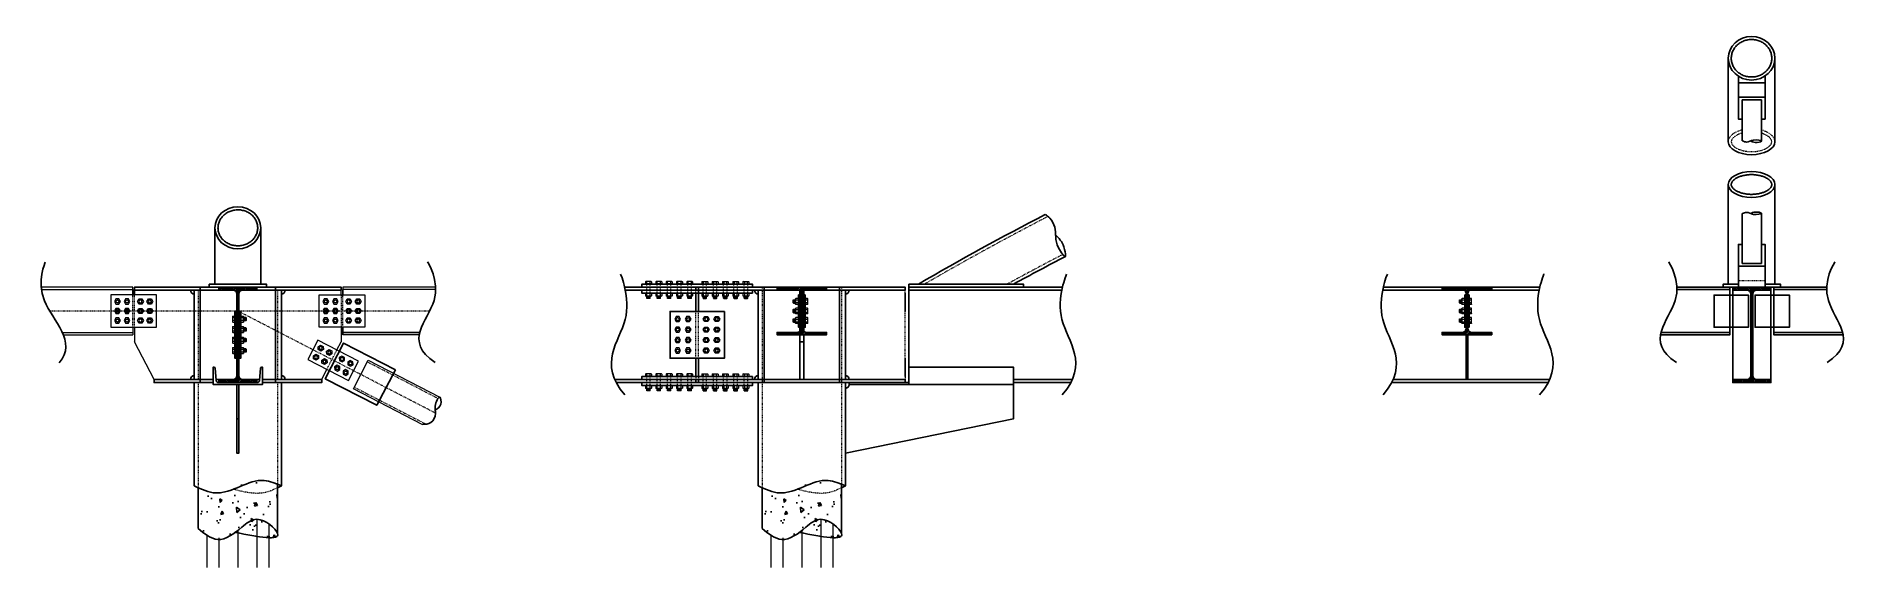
# Model space of a CAD drawing. Header units: millimetres. Extents: x -6949 to 83354, y -55091 to 16861.
# Drawn here: x 48418 to 57974, y -47430 to -44646 of the extents above; entities that cross this region are included whole.
import ezdxf

# ---------------------------------------------------------------- set-up
doc = ezdxf.new("R2010")
doc.units = ezdxf.units.MM
doc.linetypes.add('Tratto', pattern=[6.35, 3.175, -3.175])
for name, color, linetype, lineweight in [('armatura', 1, 'Continuous', 15), ('bulloni', 5, 'Continuous', 18), ('S-BEAM', 7, 'Continuous', 18), ('S-COLS', 7, 'Continuous', 18), ('S-FSTN', 7, 'Continuous', 18), ('SEZIONI acciaio - Steel sections', 220, 'Continuous', 25), ('tratteggio', 7, 'Tratto', 15)]:
    doc.layers.add(name, color=color, linetype=linetype, lineweight=lineweight)
pattern_1 = [(135, (39672.586, 874.725), (-4.4901281, -4.4901281), [])]
pattern_2 = [(45, (-12757.2744, 46959.8686), (-4.4901281, 4.4901281), [])]
pattern_3 = [(98, (31944.27, 8086.89), (133.7504, 124.72426), [19.05, -209.55]), (43, (31944.27, 8086.9), (-165.56536, 101.651), [15.24, -167.6406]), (148.45144, (31955.42, 8097.29), (-31.81497, 226.3753), [16.19, -178.09024]), (94.1842, (31906.52, 8120.88), (212.6308, 173.3192), [28.575, -314.325]), (144.63556, (31924.24, 8135.33), (-25.0191, 341.986), [24.285, -267.1356]), (39.18415, (31906.52, 8120.88), (-25.0191, 341.986), [22.86, -251.4597]), (69, (31932.95, 8131.26), (177.4477, 44.24268), [19.05, -209.55]), (14, (31932.95, 8131.26), (-95.5247, 169.17366), [15.24, -167.64]), (119.45145, (31947.74, 8134.95), (81.923, 213.41634), [16.19, -178.08994]), (85.5, (31944.27, 8086.89), (-60.76996, 58.873644), [0, -165.608, 0, -170.18, 0, -168.275]), (55.5, (31944.27, 8086.89), (-29.7376, 116.69058), [0, -97.028, 0, -161.798, 0, -64.135]), (15.5, (31906.37, 8044.8), (94.9851, 96.93017), [0, -63.5, 0, -198.12, 0, -262.89]), (5.5, (31889.37, 8025.92), (80.2222, 127.09508), [0, -82.55, 0, -131.572, 0, -186.69])]
pattern_4 = [(135, (43152.805, 874.725), (-4.4901281, -4.4901281), [])]
pattern_5 = [(98, (34900.75, 8086.89), (133.7504, 124.72426), [19.05, -209.55]), (43, (34900.75, 8086.9), (-165.56536, 101.651), [15.24, -167.6406]), (148.45144, (34911.9, 8097.29), (-31.81497, 226.3753), [16.19, -178.09024]), (94.1842, (34863, 8120.88), (212.6308, 173.3192), [28.575, -314.325]), (144.63556, (34880.72, 8135.33), (-25.0191, 341.986), [24.285, -267.1356]), (39.18415, (34863, 8120.88), (-25.0191, 341.986), [22.86, -251.4597]), (69, (34889.43, 8131.26), (177.4477, 44.24268), [19.05, -209.55]), (14, (34889.43, 8131.26), (-95.5247, 169.17366), [15.24, -167.64]), (119.45145, (34904.22, 8134.95), (81.923, 213.41634), [16.19, -178.08994]), (85.5, (34900.75, 8086.89), (-60.76996, 58.873644), [0, -165.608, 0, -170.18, 0, -168.275]), (55.5, (34900.75, 8086.89), (-29.7376, 116.69058), [0, -97.028, 0, -161.798, 0, -64.135]), (15.5, (34862.85, 8044.8), (94.9851, 96.93017), [0, -63.5, 0, -198.12, 0, -262.89]), (5.5, (34845.86, 8025.92), (80.2222, 127.09508), [0, -82.55, 0, -131.572, 0, -186.69])]

# ---------------------------------------------------------------- blocks, each defined once
blk = doc.blocks.new('*U266')
at = {"layer": 'bulloni'}
blk.add_lwpolyline([(-15.6, 0), (-7.8, -13.5), (7.8, -13.5), (15.6, 0), (7.8, 13.5), (-7.8, 13.5)], close=True, dxfattribs=at)
for radius in [9, 7.88]:
    blk.add_circle((0, 0), radius, dxfattribs=at)
blk = doc.blocks.new('*U267')
at = {"color": 0, "linetype": 'ByBlock', "lineweight": -2, "transparency": 16777216}
for p in [(0, 0), (55, 0), (0, -55), (55, -55), (0, -110), (0, -165), (55, -110), (55, -165)]:
    blk.add_blockref('*U266', p, dxfattribs=at)
blk = doc.blocks.new('*U268')
at = {"layer": 'bulloni'}
blk.add_lwpolyline([(-15.6, 0), (-7.8, -13.5), (7.8, -13.5), (15.6, 0), (7.8, 13.5), (-7.8, 13.5)], close=True, dxfattribs=at)
for radius in [9, 7.88]:
    blk.add_circle((0, 0), radius, dxfattribs=at)
blk = doc.blocks.new('*U269')
at = {"color": 0, "linetype": 'ByBlock', "lineweight": -2, "transparency": 16777216}
for p in [(0, 0), (55, 0), (0, -55), (55, -55), (0, -110), (0, -165), (55, -110), (55, -165)]:
    blk.add_blockref('*U268', p, dxfattribs=at)
blk = doc.blocks.new('*U270')
at = {"layer": 'bulloni'}
for p, q in [((-13.7, 44.3), (-15.6, 43.1)), ((-15.6, 43.1), (-15.6, 32.8)), ((15.6, 32.8), (-15.6, 32.8)), ((13.7, 44.3), (-13.7, 44.3)), ((-12.5, 32.8), (-12.5, 32.3)), ((12.5, 32.3), (-12.5, 32.3)), ((-7.8, 32.8), (-7.8, 43.1)), ((7.8, 43.1), (7.8, 32.8)), ((12.5, 32.8), (12.5, 32.3)), ((13.7, 44.3), (15.6, 43.1)), ((15.6, 43.1), (15.6, 32.8)), ((-13.7, -16.7), (-15.6, -17.9)), ((-15.6, -17.9), (-15.6, -30.4)), ((-13.7, -31.7), (-15.6, -30.4)), ((13.7, -16.7), (-13.7, -16.7)), ((13.7, -31.7), (-13.7, -31.7)), ((-9, -43.3), (-9, -31.7)), ((-8, -44.3), (-9, -43.3)), ((9, -43.3), (-9, -43.3)), ((8, -44.3), (-8, -44.3)), ((-7.8, -30.4), (-7.8, -17.9)), ((-6.5, -34.4), (6.5, -33.7)), ((-6.5, -39.4), (6.5, -38.7)), ((-5, -36.8), (5, -36.3)), ((-5, -41.8), (5, -41.3)), ((7.8, -17.9), (7.8, -30.4)), ((9, -43.3), (8, -44.3)), ((9, -43.3), (9, -31.7)), ((13.7, -16.7), (15.6, -17.9)), ((13.7, -31.7), (15.6, -30.4)), ((15.6, -17.9), (15.6, -30.4))]:
    blk.add_line(p, q, dxfattribs=at)
at = {"layer": 'bulloni', "linetype": 'Tratto'}
for points in [[(-9, -16.7), (-9, 31.3)], [(9, -16.7), (9, 31.3)]]:
    blk.add_lwpolyline(points, dxfattribs=at)
at = {"layer": 'bulloni'}
for centre, radius, start, end in [((-11.7, 37.6), 6.67, 54.26215, 125.73785), ((-10, 31.3), 1, 0, 90), ((0, 19.5), 24.8, 71.68582, 108.31418), ((11.7, 37.6), 6.67, 54.26215, 125.73785), ((10, 31.3), 1, 90, 180), ((-11.7, -23.4), 6.67, 54.26215, 125.73785), ((-11.7, -25), 6.67, 234.26215, 305.73785), ((0, -41.5), 24.8, 71.68582, 108.31418), ((0, -6.9), 24.8, 251.68582, 288.31418), ((11.7, -23.4), 6.67, 54.26215, 125.73785), ((11.7, -25), 6.67, 234.26215, 305.73785)]:
    blk.add_arc(centre, radius, start, end, dxfattribs=at)
blk = doc.blocks.new('*U261')
at = {"color": 0, "linetype": 'ByBlock', "lineweight": -2, "transparency": 16777216}
for p in [(0, 0), (54, 0), (108, 0), (162, 0), (216, 0)]:
    blk.add_blockref('*U270', p, dxfattribs=at)
blk = doc.blocks.new('*U262')
at = {"layer": 'bulloni'}
for p, q in [((-13.7, 44.3), (-15.6, 43.1)), ((-15.6, 43.1), (-15.6, 32.8)), ((15.6, 32.8), (-15.6, 32.8)), ((13.7, 44.3), (-13.7, 44.3)), ((-12.5, 32.8), (-12.5, 32.3)), ((12.5, 32.3), (-12.5, 32.3)), ((-7.8, 32.8), (-7.8, 43.1)), ((7.8, 43.1), (7.8, 32.8)), ((12.5, 32.8), (12.5, 32.3)), ((13.7, 44.3), (15.6, 43.1)), ((15.6, 43.1), (15.6, 32.8)), ((-13.7, -16.7), (-15.6, -17.9)), ((-15.6, -17.9), (-15.6, -30.4)), ((-13.7, -31.7), (-15.6, -30.4)), ((13.7, -16.7), (-13.7, -16.7)), ((13.7, -31.7), (-13.7, -31.7)), ((-9, -43.3), (-9, -31.7)), ((-8, -44.3), (-9, -43.3)), ((9, -43.3), (-9, -43.3)), ((8, -44.3), (-8, -44.3)), ((-7.8, -30.4), (-7.8, -17.9)), ((-6.5, -34.4), (6.5, -33.7)), ((-6.5, -39.4), (6.5, -38.7)), ((-5, -36.8), (5, -36.3)), ((-5, -41.8), (5, -41.3)), ((7.8, -17.9), (7.8, -30.4)), ((9, -43.3), (8, -44.3)), ((9, -43.3), (9, -31.7)), ((13.7, -16.7), (15.6, -17.9)), ((13.7, -31.7), (15.6, -30.4)), ((15.6, -17.9), (15.6, -30.4))]:
    blk.add_line(p, q, dxfattribs=at)
at = {"layer": 'bulloni', "linetype": 'Tratto'}
for points in [[(-9, -16.7), (-9, 31.3)], [(9, -16.7), (9, 31.3)]]:
    blk.add_lwpolyline(points, dxfattribs=at)
at = {"layer": 'bulloni'}
for centre, radius, start, end in [((-11.7, 37.6), 6.67, 54.26215, 125.73785), ((-10, 31.3), 1, 0, 90), ((0, 19.5), 24.8, 71.68582, 108.31418), ((11.7, 37.6), 6.67, 54.26215, 125.73785), ((10, 31.3), 1, 90, 180), ((-11.7, -23.4), 6.67, 54.26215, 125.73785), ((-11.7, -25), 6.67, 234.26215, 305.73785), ((0, -41.5), 24.8, 71.68582, 108.31418), ((0, -6.9), 24.8, 251.68582, 288.31418), ((11.7, -23.4), 6.67, 54.26215, 125.73785), ((11.7, -25), 6.67, 234.26215, 305.73785)]:
    blk.add_arc(centre, radius, start, end, dxfattribs=at)
blk = doc.blocks.new('*U263')
at = {"color": 0, "linetype": 'ByBlock', "lineweight": -2, "transparency": 16777216}
for p in [(0, 0), (54, 0), (108, 0), (162, 0), (216, 0)]:
    blk.add_blockref('*U262', p, dxfattribs=at)
blk = doc.blocks.new('*U260')
at = {"layer": 'bulloni'}
for p, q in [((-13.7, 44.3), (-15.6, 43.1)), ((-15.6, 43.1), (-15.6, 32.8)), ((15.6, 32.8), (-15.6, 32.8)), ((13.7, 44.3), (-13.7, 44.3)), ((-12.5, 32.8), (-12.5, 32.3)), ((12.5, 32.3), (-12.5, 32.3)), ((-7.8, 32.8), (-7.8, 43.1)), ((7.8, 43.1), (7.8, 32.8)), ((12.5, 32.8), (12.5, 32.3)), ((13.7, 44.3), (15.6, 43.1)), ((15.6, 43.1), (15.6, 32.8)), ((-13.7, -16.7), (-15.6, -17.9)), ((-15.6, -17.9), (-15.6, -30.4)), ((-13.7, -31.7), (-15.6, -30.4)), ((13.7, -16.7), (-13.7, -16.7)), ((13.7, -31.7), (-13.7, -31.7)), ((-9, -43.3), (-9, -31.7)), ((-8, -44.3), (-9, -43.3)), ((9, -43.3), (-9, -43.3)), ((8, -44.3), (-8, -44.3)), ((-7.8, -30.4), (-7.8, -17.9)), ((-6.5, -34.4), (6.5, -33.7)), ((-6.5, -39.4), (6.5, -38.7)), ((-5, -36.8), (5, -36.3)), ((-5, -41.8), (5, -41.3)), ((7.8, -17.9), (7.8, -30.4)), ((9, -43.3), (8, -44.3)), ((9, -43.3), (9, -31.7)), ((13.7, -16.7), (15.6, -17.9)), ((13.7, -31.7), (15.6, -30.4)), ((15.6, -17.9), (15.6, -30.4))]:
    blk.add_line(p, q, dxfattribs=at)
at = {"layer": 'bulloni', "linetype": 'Tratto'}
for points in [[(-9, -16.7), (-9, 31.3)], [(9, -16.7), (9, 31.3)]]:
    blk.add_lwpolyline(points, dxfattribs=at)
at = {"layer": 'bulloni'}
for centre, radius, start, end in [((-11.7, 37.6), 6.67, 54.26215, 125.73785), ((-10, 31.3), 1, 0, 90), ((0, 19.5), 24.8, 71.68582, 108.31418), ((11.7, 37.6), 6.67, 54.26215, 125.73785), ((10, 31.3), 1, 90, 180), ((-11.7, -23.4), 6.67, 54.26215, 125.73785), ((-11.7, -25), 6.67, 234.26215, 305.73785), ((0, -41.5), 24.8, 71.68582, 108.31418), ((0, -6.9), 24.8, 251.68582, 288.31418), ((11.7, -23.4), 6.67, 54.26215, 125.73785), ((11.7, -25), 6.67, 234.26215, 305.73785)]:
    blk.add_arc(centre, radius, start, end, dxfattribs=at)
blk = doc.blocks.new('*U271')
at = {"color": 0, "linetype": 'ByBlock', "lineweight": -2, "transparency": 16777216}
for p in [(0, 0), (54, 0), (108, 0), (162, 0), (216, 0)]:
    blk.add_blockref('*U260', p, dxfattribs=at)
blk = doc.blocks.new('*U265')
at = {"layer": 'bulloni'}
for p, q in [((-13.7, 44.3), (-15.6, 43.1)), ((-15.6, 43.1), (-15.6, 32.8)), ((15.6, 32.8), (-15.6, 32.8)), ((13.7, 44.3), (-13.7, 44.3)), ((-12.5, 32.8), (-12.5, 32.3)), ((12.5, 32.3), (-12.5, 32.3)), ((-7.8, 32.8), (-7.8, 43.1)), ((7.8, 43.1), (7.8, 32.8)), ((12.5, 32.8), (12.5, 32.3)), ((13.7, 44.3), (15.6, 43.1)), ((15.6, 43.1), (15.6, 32.8)), ((-13.7, -16.7), (-15.6, -17.9)), ((-15.6, -17.9), (-15.6, -30.4)), ((-13.7, -31.7), (-15.6, -30.4)), ((13.7, -16.7), (-13.7, -16.7)), ((13.7, -31.7), (-13.7, -31.7)), ((-9, -43.3), (-9, -31.7)), ((-8, -44.3), (-9, -43.3)), ((9, -43.3), (-9, -43.3)), ((8, -44.3), (-8, -44.3)), ((-7.8, -30.4), (-7.8, -17.9)), ((-6.5, -34.4), (6.5, -33.7)), ((-6.5, -39.4), (6.5, -38.7)), ((-5, -36.8), (5, -36.3)), ((-5, -41.8), (5, -41.3)), ((7.8, -17.9), (7.8, -30.4)), ((9, -43.3), (8, -44.3)), ((9, -43.3), (9, -31.7)), ((13.7, -16.7), (15.6, -17.9)), ((13.7, -31.7), (15.6, -30.4)), ((15.6, -17.9), (15.6, -30.4))]:
    blk.add_line(p, q, dxfattribs=at)
at = {"layer": 'bulloni', "linetype": 'Tratto'}
for points in [[(-9, -16.7), (-9, 31.3)], [(9, -16.7), (9, 31.3)]]:
    blk.add_lwpolyline(points, dxfattribs=at)
at = {"layer": 'bulloni'}
for centre, radius, start, end in [((-11.7, 37.6), 6.67, 54.26215, 125.73785), ((-10, 31.3), 1, 0, 90), ((0, 19.5), 24.8, 71.68582, 108.31418), ((11.7, 37.6), 6.67, 54.26215, 125.73785), ((10, 31.3), 1, 90, 180), ((-11.7, -23.4), 6.67, 54.26215, 125.73785), ((-11.7, -25), 6.67, 234.26215, 305.73785), ((0, -41.5), 24.8, 71.68582, 108.31418), ((0, -6.9), 24.8, 251.68582, 288.31418), ((11.7, -23.4), 6.67, 54.26215, 125.73785), ((11.7, -25), 6.67, 234.26215, 305.73785)]:
    blk.add_arc(centre, radius, start, end, dxfattribs=at)
blk = doc.blocks.new('*U264')
at = {"color": 0, "linetype": 'ByBlock', "lineweight": -2, "transparency": 16777216}
for p in [(0, 0), (54, 0), (108, 0), (162, 0), (216, 0)]:
    blk.add_blockref('*U265', p, dxfattribs=at)
blk = doc.blocks.new('*U258')
h = blk.add_hatch()
h.set_pattern_fill('ANSI31', color=256, scale=2)
h.set_pattern_definition(pattern_2)
h.paths.add_polyline_path([(27.8, 112.5), (130, 112.5), (130, 125), (-130, 125), (-130, 112.5), (-27.8, 112.5, -0.414214), (-3.8, 88.5), (-3.8, 59), (3.8, 59), (3.8, 88.5, -0.414214)])
h.paths.add_polyline_path([(-3.8, 9), (3.8, 9), (3.8, 41), (-3.8, 41)])
h.paths.add_polyline_path([(3.8, -9), (-3.8, -9), (-3.8, -41), (3.8, -41)])
h.paths.add_polyline_path([(3.8, -59), (-3.8, -59), (-3.8, -88.5, -0.414214), (-27.8, -112.5), (-130, -112.5), (-130, -125), (130, -125), (130, -112.5), (27.8, -112.5, -0.414214), (3.8, -88.5)])
at = {"layer": 'SEZIONI acciaio - Steel sections'}
blk.add_lwpolyline([(130, 125), (-130, 125), (-130, 112.5), (-27.8, 112.5, -0.414214), (-3.8, 88.5), (-3.8, -88.5, -0.414214), (-27.8, -112.5), (-130, -112.5), (-130, -125), (130, -125), (130, -112.5), (27.8, -112.5, -0.414214), (3.8, -88.5), (3.8, 88.5, -0.414214), (27.8, 112.5), (130, 112.5)], format="xyb", close=True, dxfattribs=at)
blk = doc.blocks.new('*U259')
at = {"color": 0, "linetype": 'ByBlock', "lineweight": -2, "transparency": 16777216}
blk.add_blockref('*U258', (0, 0), dxfattribs=at)
blk = doc.blocks.new('*U272')
at = {"layer": 'bulloni'}
for p, q in [((-35.6, 13.7), (-34.4, 15.6)), ((-35.6, 13.7), (-35.6, -13.7)), ((-34.4, 15.6), (-24.1, 15.6)), ((-34.4, 7.8), (-24.1, 7.8)), ((-24.1, 15.6), (-24.1, -15.6)), ((-24.1, 12.5), (-23.6, 12.5)), ((-23.6, 12.5), (-23.6, -12.5)), ((8, 13.7), (9.2, 15.6)), ((8, 13.7), (8, -13.7)), ((9.2, 15.6), (21.7, 15.6)), ((9.2, 7.8), (21.7, 7.8)), ((23, 13.7), (21.7, 15.6)), ((23, 13.7), (23, -13.7)), ((34.6, 9), (23, 9)), ((25.7, -6.5), (25, 6.5)), ((28.1, -5), (27.6, 5)), ((30.7, -6.5), (30, 6.5)), ((33.1, -5), (32.6, 5)), ((34.6, 9), (35.6, 8)), ((34.6, 9), (34.6, -9)), ((35.6, 8), (35.6, -8)), ((-35.6, -13.7), (-34.4, -15.6)), ((-24.1, -7.8), (-34.4, -7.8)), ((-34.4, -15.6), (-24.1, -15.6)), ((-24.1, -12.5), (-23.6, -12.5)), ((8, -13.7), (9.2, -15.6)), ((21.7, -7.8), (9.2, -7.8)), ((9.2, -15.6), (21.7, -15.6)), ((23, -13.7), (21.7, -15.6)), ((34.6, -9), (23, -9)), ((35.6, -8), (34.6, -9))]:
    blk.add_line(p, q, dxfattribs=at)
for centre, radius, start, end in [((-28.9, 11.7), 6.67, 144.26215, 215.73785), ((-10.8, 0), 24.8, 161.68582, 198.31418), ((-22.6, 10), 1, 180, 270), ((14.7, 11.7), 6.67, 144.26215, 215.73785), ((32.8, 0), 24.8, 161.68582, 198.31418), ((16.3, 11.7), 6.67, 324.26215, 35.73785), ((-1.8, 0), 24.8, 341.68582, 18.31418), ((-28.9, -11.7), 6.67, 144.26215, 215.73785), ((-22.6, -10), 1, 90, 180), ((14.7, -11.7), 6.67, 144.26215, 215.73785), ((16.3, -11.7), 6.67, 324.26215, 35.73785)]:
    blk.add_arc(centre, radius, start, end, dxfattribs=at)
at = {"layer": 'tratteggio'}
for points in [[(-22.6, 9), (8, 9)], [(-22.6, -9), (8, -9)]]:
    blk.add_lwpolyline(points, dxfattribs=at)
blk = doc.blocks.new('*U285')
at = {"layer": 'bulloni', "color": 0, "linetype": 'ByBlock', "lineweight": -2, "transparency": 16777216}
for p in [(0, 0), (0, -55), (0, -110), (0, -165)]:
    blk.add_blockref('*U272', p, dxfattribs=at)
blk = doc.blocks.new('*U275')
at = {"layer": 'bulloni'}
blk.add_lwpolyline([(-15.6, 0), (-7.8, -13.5), (7.8, -13.5), (15.6, 0), (7.8, 13.5), (-7.8, 13.5)], close=True, dxfattribs=at)
for radius in [9, 7.88]:
    blk.add_circle((0, 0), radius, dxfattribs=at)
blk = doc.blocks.new('*U276')
at = {"color": 0, "linetype": 'ByBlock', "lineweight": -2, "transparency": 16777216}
for p in [(0, 0), (50, 0), (0, -50), (0, -100), (50, -50), (50, -100)]:
    blk.add_blockref('*U275', p, dxfattribs=at)
blk = doc.blocks.new('*U277')
at = {"layer": 'bulloni'}
blk.add_lwpolyline([(-15.6, 0), (-7.8, -13.5), (7.8, -13.5), (15.6, 0), (7.8, 13.5), (-7.8, 13.5)], close=True, dxfattribs=at)
for radius in [9, 7.88]:
    blk.add_circle((0, 0), radius, dxfattribs=at)
blk = doc.blocks.new('*U278')
at = {"color": 0, "linetype": 'ByBlock', "lineweight": -2, "transparency": 16777216}
for p in [(0, 0), (50, 0), (0, -50), (0, -100), (50, -50), (50, -100)]:
    blk.add_blockref('*U277', p, dxfattribs=at)
blk = doc.blocks.new('*U281')
at = {"layer": 'bulloni'}
blk.add_lwpolyline([(-15.6, 0), (-7.8, -13.5), (7.8, -13.5), (15.6, 0), (7.8, 13.5), (-7.8, 13.5)], close=True, dxfattribs=at)
for radius in [9, 7.88]:
    blk.add_circle((0, 0), radius, dxfattribs=at)
blk = doc.blocks.new('*U273')
at = {"color": 0, "linetype": 'ByBlock', "lineweight": -2, "transparency": 16777216}
for p in [(0, 0), (50, 0), (0, -50), (0, -100), (50, -50), (50, -100)]:
    blk.add_blockref('*U281', p, dxfattribs=at)
blk = doc.blocks.new('*U279')
at = {"layer": 'bulloni'}
blk.add_lwpolyline([(-15.6, 0), (-7.8, -13.5), (7.8, -13.5), (15.6, 0), (7.8, 13.5), (-7.8, 13.5)], close=True, dxfattribs=at)
for radius in [9, 7.88]:
    blk.add_circle((0, 0), radius, dxfattribs=at)
blk = doc.blocks.new('*U280')
at = {"color": 0, "linetype": 'ByBlock', "lineweight": -2, "transparency": 16777216}
for p in [(0, 0), (50, 0), (0, -50), (0, -100), (50, -50), (50, -100)]:
    blk.add_blockref('*U279', p, dxfattribs=at)
blk = doc.blocks.new('*U274')
at = {"layer": 'bulloni'}
blk.add_lwpolyline([(-15.6, 0), (-7.8, -13.5), (7.8, -13.5), (15.6, 0), (7.8, 13.5), (-7.8, 13.5)], close=True, dxfattribs=at)
for radius in [9, 7.88]:
    blk.add_circle((0, 0), radius, dxfattribs=at)
blk = doc.blocks.new('*U282')
at = {"color": 0, "linetype": 'ByBlock', "lineweight": -2, "transparency": 16777216}
for p in [(0, 0), (50, 0), (0, -54), (50, -54)]:
    blk.add_blockref('*U274', p, dxfattribs=at)
blk = doc.blocks.new('*U283')
at = {"layer": 'bulloni'}
blk.add_lwpolyline([(-15.6, 0), (-7.8, -13.5), (7.8, -13.5), (15.6, 0), (7.8, 13.5), (-7.8, 13.5)], close=True, dxfattribs=at)
for radius in [9, 7.88]:
    blk.add_circle((0, 0), radius, dxfattribs=at)
blk = doc.blocks.new('*U284')
at = {"color": 0, "linetype": 'ByBlock', "lineweight": -2, "transparency": 16777216}
for p in [(0, 0), (50, 0), (0, -54), (50, -54)]:
    blk.add_blockref('*U283', p, dxfattribs=at)
blk = doc.blocks.new('*U286')
h = blk.add_hatch()
h.set_pattern_fill('ANSI31', color=256, scale=2)
h.set_pattern_definition(pattern_2)
h.paths.add_polyline_path([(27.8, 112.5), (130, 112.5), (130, 125), (-130, 125), (-130, 112.5), (-27.8, 112.5, -0.414214), (-3.8, 88.5), (-3.8, 59), (3.8, 59), (3.8, 88.5, -0.414214)])
h.paths.add_polyline_path([(-3.8, 9), (3.8, 9), (3.8, 41), (-3.8, 41)])
h.paths.add_polyline_path([(3.8, -9), (-3.8, -9), (-3.8, -41), (3.8, -41)])
h.paths.add_polyline_path([(3.8, -59), (-3.8, -59), (-3.8, -88.5, -0.414214), (-27.8, -112.5), (-130, -112.5), (-130, -125), (130, -125), (130, -112.5), (27.8, -112.5, -0.414214), (3.8, -88.5)])
at = {"layer": 'SEZIONI acciaio - Steel sections'}
blk.add_lwpolyline([(130, 125), (-130, 125), (-130, 112.5), (-27.8, 112.5, -0.414214), (-3.8, 88.5), (-3.8, -88.5, -0.414214), (-27.8, -112.5), (-130, -112.5), (-130, -125), (130, -125), (130, -112.5), (27.8, -112.5, -0.414214), (3.8, -88.5), (3.8, 88.5, -0.414214), (27.8, 112.5), (130, 112.5)], format="xyb", close=True, dxfattribs=at)
blk = doc.blocks.new('*U287')
at = {"color": 0, "linetype": 'ByBlock', "lineweight": -2, "transparency": 16777216}
blk.add_blockref('*U286', (0, 0), dxfattribs=at)

msp = doc.modelspace()

# ---------------------------------------------------------------- hatches: boundary and pattern name
h = msp.add_hatch()
h.set_pattern_fill('ANSI31', color=256, scale=2, angle=90)
h.set_pattern_definition(pattern_1)
h.paths.add_polyline_path([(52419.9, -46000.1), (52412.4, -46000.1), (52412.4, -46026.1), (52419.9, -46026.1)])
h.paths.add_polyline_path([(52419.9, -46044.1), (52412.4, -46044.1), (52412.4, -46048.8), (52412.4, -46076.1), (52419.9, -46076.1)])
h.paths.add_polyline_path([(52419.9, -46094.1), (52412.4, -46094.1), (52412.4, -46098.8), (52412.4, -46126.1), (52419.9, -46126.1)])
h.paths.add_polyline_path([(52419.9, -46144.1), (52412.4, -46144.1), (52412.4, -46148.8), (52412.4, -46170.1), (52419.9, -46170.1)])
h = msp.add_hatch()
h.set_pattern_fill('ANSI31', color=256, scale=2, angle=90)
h.set_pattern_definition(pattern_1)
h.paths.add_polyline_path([(52447.4, -46000.1), (52439.9, -46000.1), (52439.9, -46026.1), (52447.4, -46026.1)])
h.paths.add_polyline_path([(52447.4, -46044.1), (52439.9, -46044.1), (52439.9, -46076.1), (52447.4, -46076.1)])
h = msp.add_hatch()
h.set_pattern_fill('ANSI31', color=256, scale=2, angle=90)
h.set_pattern_definition([(135, (43165.305, 874.725), (-4.4901281, -4.4901281), [])])
h.paths.add_polyline_path([(55912.6, -46000.1), (55905.1, -46000.1), (55905.1, -46026.1), (55912.6, -46026.1)])
h.paths.add_polyline_path([(55912.6, -46044.1), (55905.1, -46044.1), (55905.1, -46048.8), (55905.1, -46076.1), (55912.6, -46076.1)])
h.paths.add_polyline_path([(55912.6, -46094.1), (55905.1, -46094.1), (55905.1, -46098.8), (55905.1, -46126.1), (55912.6, -46126.1)])
h.paths.add_polyline_path([(55912.6, -46144.1), (55905.1, -46144.1), (55905.1, -46148.8), (55905.1, -46170.1), (55912.6, -46170.1)])
h = msp.add_hatch()
h.set_pattern_fill('ANSI31', color=256, scale=2, angle=90)
h.set_pattern_definition(pattern_4)
h.paths.add_polyline_path([(55927.6, -46000.1), (55920.1, -46000.1), (55920.1, -46026.1), (55927.6, -46026.1)])
h.paths.add_polyline_path([(55927.6, -46044.1), (55920.1, -46044.1), (55920.1, -46076.1), (55927.6, -46076.1)])
h = msp.add_hatch()
h.set_pattern_fill('ANSI31', color=256, scale=2, angle=90)
h.set_pattern_definition([(135, (34473.378, 874.725), (-4.4901281, -4.4901281), [])])
h.paths.add_polyline_path([(49468.3, -46087.6), (49458.1, -46087.6), (49458.1, -46118.6), (49468.3, -46118.6)])
h.paths.add_polyline_path([(49488.7, -46093), (49478.5, -46087.8), (49478.5, -46118.6), (49488.7, -46118.6)])
h.paths.add_polyline_path([(49488.7, -46087.6), (49478.5, -46087.6), (49478.5, -46087.8), (49488.7, -46093)])
h.paths.add_polyline_path([(49488.7, -46118.6), (49478.5, -46118.6), (49478.5, -46136.6), (49488.7, -46136.6)])
h.paths.add_polyline_path([(49468.3, -46118.6), (49458.1, -46118.6), (49458.1, -46119.6), (49458.1, -46136.6), (49468.3, -46136.6)])
h.paths.add_polyline_path([(49468.3, -46136.6), (49458.1, -46136.6), (49458.1, -46173.6), (49468.3, -46173.6)])
h.paths.add_polyline_path([(49488.7, -46136.6), (49478.5, -46136.6), (49478.5, -46173.6), (49488.7, -46173.6), (49488.7, -46168.9)])
h.paths.add_polyline_path([(49488.7, -46173.6), (49478.5, -46173.6), (49478.5, -46332.6), (49488.7, -46332.6)])
h.paths.add_polyline_path([(49468.3, -46173.6), (49458.1, -46173.6), (49458.1, -46332.6), (49468.3, -46332.6)])
h = msp.add_hatch()
h.set_pattern_fill('ANSI31', color=256, scale=2, angle=90)
h.set_pattern_definition(pattern_1)
h.paths.add_polyline_path([(52447.4, -46094.1), (52439.9, -46094.1), (52439.9, -46126.1), (52447.4, -46126.1)])
h.paths.add_polyline_path([(52447.4, -46144.1), (52439.9, -46144.1), (52439.9, -46170.1), (52447.4, -46170.1)])
h = msp.add_hatch()
h.set_pattern_fill('ANSI31', color=256, scale=2, angle=90)
h.set_pattern_definition(pattern_4)
h.paths.add_polyline_path([(55927.6, -46094.1), (55920.1, -46094.1), (55920.1, -46126.1), (55927.6, -46126.1)])
h.paths.add_polyline_path([(55927.6, -46144.1), (55920.1, -46144.1), (55920.1, -46170.1), (55927.6, -46170.1)])
h = msp.add_hatch()
h.set_pattern_fill('AR-CONC', color=256, angle=48)
h.set_pattern_definition(pattern_3)
edge = h.paths.add_edge_path()
edge.add_spline(control_points=[(49681.9, -47020.2), (49695.5, -47014.5), (49720.6, -46995), (49523.5, -46939.7), (49407.9, -47075.9), (49283.9, -47019.6), (49244.9, -47001.9)], knot_values=[0, 0, 0, 0, 45.407627, 140.616608, 401.158014, 520.952692, 520.952692, 520.952692, 520.952692], degree=3, periodic=0)
edge.add_spline(control_points=[(49443.2, -47017.9), (49482.6, -47031.3), (49544.4, -47052.2), (49657.8, -47030.2), (49681.9, -47020.2)], knot_values=[520.952692, 520.952692, 520.952692, 520.952692, 661.870194, 742.137317, 742.137317, 742.137317, 742.137317], degree=3, periodic=0)
edge.add_line((49681.9, -47020.2), (49681.9, -47250.8))
edge.add_spline(control_points=[(49681.9, -47250.8), (49672.9, -47225.8), (49578.8, -47144.9), (49482, -47231.4), (49373.8, -47313.1), (49299, -47253), (49264.9, -47225.6)], knot_values=[0, 0, 0, 0, 131.239549, 220.736104, 362.085282, 480.202566, 480.202566, 480.202566, 480.202566], degree=3, periodic=0)
edge.add_line((49264.9, -47225.6), (49264.9, -47010.9))
h = msp.add_hatch()
h.set_pattern_fill('AR-CONC', color=256, angle=48)
h.set_pattern_definition(pattern_5)
edge = h.paths.add_edge_path()
edge.add_spline(control_points=[(52638.4, -47020.2), (52652, -47014.5), (52677.1, -46995), (52480, -46939.7), (52364.3, -47075.9), (52240.4, -47019.6), (52201.4, -47001.9)], knot_values=[0, 0, 0, 0, 45.407627, 140.616608, 401.158014, 520.952692, 520.952692, 520.952692, 520.952692], degree=3, periodic=0)
edge.add_spline(control_points=[(52399.7, -47017.9), (52439, -47031.3), (52500.8, -47052.2), (52614.3, -47030.2), (52638.4, -47020.2)], knot_values=[520.952692, 520.952692, 520.952692, 520.952692, 661.870194, 742.137317, 742.137317, 742.137317, 742.137317], degree=3, periodic=0)
edge.add_line((52638.4, -47020.2), (52638.4, -47250.8))
edge.add_spline(control_points=[(52638.4, -47250.8), (52629.4, -47225.8), (52535.3, -47144.9), (52438.5, -47231.4), (52330.3, -47313.1), (52255.4, -47253), (52221.4, -47225.6)], knot_values=[0, 0, 0, 0, 131.239549, 220.736104, 362.085282, 480.202566, 480.202566, 480.202566, 480.202566], degree=3, periodic=0)
edge.add_line((52221.4, -47225.6), (52221.4, -47010.9))
h = msp.add_hatch()
h.set_pattern_fill('AR-CONC', color=256, angle=48)
h.set_pattern_definition(pattern_3)
edge = h.paths.add_edge_path()
edge.add_spline(control_points=[(49526.1, -47193.7), (49540.9, -47183.6), (49566.9, -47171.6), (49598.6, -47181), (49611.3, -47187)], knot_values=[296.943431, 296.943431, 296.943431, 296.943431, 348.963017, 385.423919, 385.423919, 385.423919, 385.423919], degree=3, periodic=0)
edge.add_line((49611.3, -47187), (49611.3, -47271.7))
edge.add_spline(control_points=[(49611.3, -47271.7), (49586.6, -47269), (49557.3, -47264), (49526.1, -47258.1)], knot_values=[599.118576, 599.118576, 599.118576, 599.118576, 659.961978, 659.961978, 659.961978, 659.961978], degree=3, periodic=0)
edge.add_line((49526.1, -47258.1), (49526.1, -47193.7))
edge = h.paths.add_edge_path()
edge.add_spline(control_points=[(49611.3, -47187), (49622.7, -47192.4), (49633.9, -47199.5), (49643.9, -47207.3)], knot_values=[385.423919, 385.423919, 385.423919, 385.423919, 418.092894, 418.092894, 418.092894, 418.092894], degree=3, periodic=0)
edge.add_line((49643.9, -47207.3), (49643.9, -47273.8))
edge.add_spline(control_points=[(49643.9, -47273.8), (49634.4, -47273.7), (49623.4, -47273), (49611.3, -47271.7)], knot_values=[569.345924, 569.345924, 569.345924, 569.345924, 599.118576, 599.118576, 599.118576, 599.118576], degree=3, periodic=0)
edge.add_line((49611.3, -47271.7), (49611.3, -47187))
edge = h.paths.add_edge_path()
edge.add_spline(control_points=[(49643.9, -47207.3), (49662.9, -47222), (49698.8, -47263.4), (49672.4, -47273.9), (49643.9, -47273.8)], knot_values=[418.092894, 418.092894, 418.092894, 418.092894, 480.202566, 569.345924, 569.345924, 569.345924, 569.345924], degree=3, periodic=0)
edge.add_line((49643.9, -47273.8), (49643.9, -47207.3))
edge = h.paths.add_edge_path()
edge.add_spline(control_points=[(49526.1, -47258.1), (49505, -47254.1), (49483, -47249.7), (49461.1, -47245.3)], knot_values=[659.961978, 659.961978, 659.961978, 659.961978, 701.048652, 701.048652, 701.048652, 701.048652], degree=3, periodic=0)
edge.add_spline(control_points=[(49264.9, -47225.6), (49299, -47253), (49373.8, -47313.1), (49465.9, -47243.6), (49515.4, -47201.1), (49526.1, -47193.7)], knot_values=[0, 0, 0, 0, 118.117284, 259.466462, 296.943431, 296.943431, 296.943431, 296.943431], degree=3, periodic=0)
edge.add_line((49526.1, -47193.7), (49526.1, -47258.1))
h = msp.add_hatch()
h.set_pattern_fill('AR-CONC', color=256, angle=48)
h.set_pattern_definition(pattern_5)
edge = h.paths.add_edge_path()
edge.add_spline(control_points=[(52482.5, -47193.7), (52497.3, -47183.6), (52523.4, -47171.6), (52555.1, -47181), (52567.8, -47187)], knot_values=[296.943431, 296.943431, 296.943431, 296.943431, 348.963017, 385.423919, 385.423919, 385.423919, 385.423919], degree=3, periodic=0)
edge.add_line((52567.8, -47187), (52567.8, -47271.7))
edge.add_spline(control_points=[(52567.8, -47271.7), (52543.1, -47269), (52513.8, -47264), (52482.5, -47258.1)], knot_values=[599.118576, 599.118576, 599.118576, 599.118576, 659.961978, 659.961978, 659.961978, 659.961978], degree=3, periodic=0)
edge.add_line((52482.5, -47258.1), (52482.5, -47193.7))
edge = h.paths.add_edge_path()
edge.add_spline(control_points=[(52567.8, -47187), (52579.2, -47192.4), (52590.4, -47199.5), (52600.4, -47207.3)], knot_values=[385.423919, 385.423919, 385.423919, 385.423919, 418.092894, 418.092894, 418.092894, 418.092894], degree=3, periodic=0)
edge.add_line((52600.4, -47207.3), (52600.4, -47273.8))
edge.add_spline(control_points=[(52600.4, -47273.8), (52590.8, -47273.7), (52579.9, -47273), (52567.8, -47271.7)], knot_values=[569.345924, 569.345924, 569.345924, 569.345924, 599.118576, 599.118576, 599.118576, 599.118576], degree=3, periodic=0)
edge.add_line((52567.8, -47271.7), (52567.8, -47187))
edge = h.paths.add_edge_path()
edge.add_spline(control_points=[(52600.4, -47207.3), (52619.4, -47222), (52655.3, -47263.4), (52628.9, -47273.9), (52600.4, -47273.8)], knot_values=[418.092894, 418.092894, 418.092894, 418.092894, 480.202566, 569.345924, 569.345924, 569.345924, 569.345924], degree=3, periodic=0)
edge.add_line((52600.4, -47273.8), (52600.4, -47207.3))
edge = h.paths.add_edge_path()
edge.add_spline(control_points=[(52482.5, -47258.1), (52461.5, -47254.1), (52439.5, -47249.7), (52417.6, -47245.3)], knot_values=[659.961978, 659.961978, 659.961978, 659.961978, 701.048652, 701.048652, 701.048652, 701.048652], degree=3, periodic=0)
edge.add_spline(control_points=[(52221.4, -47225.6), (52255.4, -47253), (52330.3, -47313.1), (52422.4, -47243.6), (52471.9, -47201.1), (52482.5, -47193.7)], knot_values=[0, 0, 0, 0, 118.117284, 259.466462, 296.943431, 296.943431, 296.943431, 296.943431], degree=3, periodic=0)
edge.add_line((52482.5, -47193.7), (52482.5, -47258.1))
at = {"layer": 'SEZIONI acciaio - Steel sections'}
h = msp.add_hatch(dxfattribs=at)
h.set_pattern_fill('ANSI31', color=256, scale=2)
h.set_pattern_definition([(45, (34473.378, 874.725), (-4.4901281, 4.4901281), [])])
h.paths.add_polyline_path([(49573.4, -45960.1), (49373.4, -45960.1), (49373.4, -45976.1), (49447.3, -45976.1, -0.414214), (49468.3, -45997.1), (49468.3, -46423.1, -0.414214), (49447.3, -46444.1), (49373.4, -46444.1), (49373.4, -46460.1), (49573.4, -46460.1), (49573.4, -46444.1), (49499.5, -46444.1, -0.414214), (49478.5, -46423.1), (49478.5, -45997.1, -0.414214), (49499.5, -45976.1), (49573.4, -45976.1)])
h = msp.add_hatch(dxfattribs=at)
h.set_pattern_fill('ANSI31', color=256, scale=2)
h.set_pattern_definition([(45, (42409.4745, 874.725), (-4.4901281, 4.4901281), [])])
h.paths.add_polyline_path([(57509.5, -45960.1), (57309.5, -45960.1), (57309.5, -45976.1), (57383.4, -45976.1, -0.414214), (57404.4, -45997.1), (57404.4, -46423.1, -0.414214), (57383.4, -46444.1), (57309.5, -46444.1), (57309.5, -46460.1), (57509.5, -46460.1), (57509.5, -46444.1), (57435.6, -46444.1, -0.414214), (57414.6, -46423.1), (57414.6, -45997.1, -0.414214), (57435.6, -45976.1), (57509.5, -45976.1)])

# ---------------------------------------------------------------- linework, layer by layer
for p, q in [((49244.9, -45976.1), (49244.9, -46444.1)), ((49701.9, -45976.1), (49701.9, -46444.1)), ((52201.4, -45976.1), (52201.4, -46444.1)), ((52419.9, -46189.8), (52419.9, -45980.5)), ((52439.9, -46189.8), (52439.9, -45980.5)), ((52658.4, -45976.1), (52658.4, -46444.1))]:
    msp.add_line(p, q)
for points in [[(57285.8, -44760.5), (57285.8, -45198.2)], [(57530.3, -44760.5), (57530.3, -45198.2)], [(57359.5, -45079.3), (57339.5, -45079.3), (57339.5, -44855.1)], [(57339.5, -44889.3), (57479.5, -44889.3)], [(57459.5, -45079.3), (57479.5, -45079.3), (57479.5, -44853.2)], [(57339.5, -44964.3), (57479.5, -44964.3)], [(57359.5, -44979.3), (57459.5, -44979.3), (57459.5, -45194.6)], [(57359.5, -45193.5), (57359.5, -44979.3)], [(57285.8, -45422.2), (57285.8, -45944.1)], [(57530.3, -45422.2), (57530.3, -45944.1)], [(57359.5, -45835.9), (57459.5, -45835.9), (57459.5, -45572.6)], [(57359.5, -45574.5), (57359.5, -45835.9)], [(49597.8, -45944.1), (49353.3, -45944.1), (49353.3, -45649.2)], [(49593.5, -45649.2), (49593.5, -45944.1)], [(57359.5, -45735.9), (57339.5, -45735.9), (57339.5, -45960.1)], [(57459.5, -45735.9), (57479.5, -45735.9), (57479.5, -45960.1)], [(57339.5, -45851), (57479.5, -45851)], [(49447.3, -45976.1), (48932.4, -45976.1), (48932.4, -45960.1), (50014.4, -45960.1), (50014.4, -45976.1), (49499.5, -45976.1)], [(49276.2, -46460.1), (49276.2, -46444.1), (49276.2, -45960.1)], [(49623.4, -45960.1), (49323.4, -45960.1)], [(49670.5, -46460.1), (49670.5, -46444.1), (49670.5, -45960.1)], [(51501, -45960.1), (51888.9, -45960.1), (51888.9, -45976.1), (51504.5, -45976.1)], [(51873.9, -45976.1), (51873.9, -45960.1)], [(52414.6, -45976.1), (51888.9, -45976.1), (51888.9, -45960.1), (52970.9, -45960.1), (52970.9, -45976.1), (52445.1, -45976.1)], [(52232.7, -46460.1), (52232.7, -46444.1), (52232.7, -45960.1)], [(52627, -46460.1), (52627, -46444.1), (52627, -45960.1)], [(52990.9, -45960.1), (52990.9, -46444.1)], [(53792.6, -45976.1), (52990.9, -45976.1), (52990.9, -45960.1), (53796, -45960.1)], [(55477.8, -45960.1), (56298.4, -45960.1)], [(57294.5, -45960.1), (57294.5, -46210.1), (56931.1, -46210.1)], [(57294.5, -45960.1), (57016.7, -45960.1)], [(57479.5, -45944.1), (57559.5, -45944.1), (57559.5, -45960.1), (57259.5, -45960.1), (57259.5, -45944.1), (57339.5, -45944.1)], [(57524.5, -45960.1), (57524.5, -46210.1), (57887.9, -46210.1)], [(57524.5, -45960.1), (57802.2, -45960.1)], [(48922.4, -46000.1), (48922.4, -45972.6)], [(48932.4, -46000.1), (48932.4, -45976.1)], [(51873.9, -46087.6), (51873.9, -45992.1)], [(51888.9, -46000.1), (51888.9, -45976.1)], [(51888.9, -46087.6), (51888.9, -45992.1)], [(52970.9, -46087.6), (52970.9, -45992.1)], [(56294.9, -45976.1), (55474.4, -45976.1)], [(57294.5, -45972.6), (57017, -45972.6)], [(57212, -46001.9), (57212, -46001.9), (57212, -46001.9), (57392, -46001.9), (57392, -46001.9), (57392, -46170.1), (57212, -46170.1), (57212, -46001.9)], [(57309.5, -45976.1), (57309.5, -46444.1)], [(57607, -46001.9), (57607, -46001.9), (57607, -46001.9), (57427, -46001.9), (57427, -46001.9), (57427, -46170.1), (57607, -46170.1), (57607, -46001.9)], [(57509.5, -45976.1), (57509.5, -46444.1)], [(57524.5, -45972.6), (57801.9, -45972.6)], [(49458.1, -46087.6), (49458.1, -46119.6)], [(49488.7, -46087.6), (49488.7, -46127.6)], [(50024.4, -46210.1), (50024.4, -46170.1)], [(52419.9, -46210.1), (52419.9, -46444.1)], [(52419.9, -46247.5), (52439.9, -46247.5)], [(52439.9, -46210.1), (52439.9, -46444.1)], [(55912.6, -46210.1), (55912.6, -46444.1)], [(55920.1, -46210.1), (55920.1, -46444.1)], [(57294.5, -46197.6), (56933.7, -46197.6)], [(57524.5, -46197.6), (57885.3, -46197.6)], [(51873.9, -46428.1), (51873.9, -46332.6)], [(51888.9, -46428.1), (51888.9, -46332.6)], [(52970.9, -46428.1), (52970.9, -46332.6)], [(49343.4, -46444.1), (49034, -46444.1), (49034, -46460.1), (49343.4, -46460.1)], [(49447.3, -46444.1), (49358.9, -46444.1)], [(49587.9, -46444.1), (49499.5, -46444.1)], [(49603.4, -46460.1), (49912.8, -46460.1), (49912.8, -46444.1), (49603.4, -46444.1)], [(51449.4, -46444.1), (51888.9, -46444.1), (51888.9, -46460.1), (51457, -46460.1)], [(51873.9, -46460.1), (51873.9, -46444.1)], [(52403.8, -46444.1), (51888.9, -46444.1), (51888.9, -46460.1), (52970.9, -46460.1), (52970.9, -46444.1), (52403.8, -46444.1)], [(51888.9, -46460.1), (51888.9, -46444.1)], [(52970.9, -46460.1), (52970.9, -46444.1)], [(52990.9, -46380.1), (53539.7, -46380.1), (53539.7, -46470.1)], [(52990.9, -46380.4), (52990.9, -46470.1)], [(53539.7, -46444.1), (53847.7, -46444.1)], [(55529.5, -46444.1), (56350, -46444.1)], [(49244.9, -46460.1), (49244.9, -47001.9)], [(49373.1, -46460.1), (49573.7, -46460.1)], [(49701.9, -46460.1), (49701.9, -47001.9)], [(52201.4, -46460.1), (52201.4, -47001.9)], [(52658.4, -46460.1), (52658.4, -47001.9)], [(52990.9, -46470.1), (52678.4, -46470.1)], [(52990.9, -46470.1), (53539.7, -46470.1)], [(53840.1, -46460.1), (53539.7, -46460.1)], [(56342.4, -46460.1), (55521.9, -46460.1)], [(49264.9, -47010.9), (49264.9, -47225.6)], [(49681.9, -46987.5), (49681.9, -47250.8)], [(49701.9, -47001.9), (49681.9, -47011.8)], [(52221.4, -47010.9), (52221.4, -47225.6)], [(52638.4, -46987.5), (52638.4, -47250.8)], [(52658.4, -47001.9), (52638.4, -47011.8)]]:
    msp.add_lwpolyline(points)
for points in [[(49323.4, -45944.1), (49623.4, -45944.1), (49623.4, -45960.1), (49323.4, -45960.1)], [(52170.9, -45960.1), (51591.9, -45960.1), (51591.9, -45944.1), (52170.9, -45944.1)], [(52990.9, -45944.1), (53590.9, -45944.1), (53590.9, -45960.1), (52990.9, -45960.1)], [(52170.9, -45992.1), (51591.9, -45992.1), (51591.9, -45976.1), (52170.9, -45976.1)], [(52412.4, -46000.1), (52419.9, -46000.1), (52419.9, -46170.1), (52412.4, -46170.1)], [(52419.9, -46000.1), (52426.1, -46000.1), (52426.1, -46170.1), (52419.9, -46170.1)], [(52433.6, -46000.1), (52439.9, -46000.1), (52439.9, -46170.1), (52433.6, -46170.1)], [(52447.4, -46000.1), (52439.9, -46000.1), (52439.9, -46170.1), (52447.4, -46170.1)], [(55905.1, -46000.1), (55912.6, -46000.1), (55912.6, -46170.1), (55905.1, -46170.1)], [(55927.6, -46000.1), (55920.1, -46000.1), (55920.1, -46170.1), (55927.6, -46170.1)], [(49468.3, -46087.6), (49458.1, -46087.6), (49458.1, -46332.6), (49468.3, -46332.6)], [(49488.7, -46087.6), (49478.5, -46087.6), (49478.5, -46332.6), (49488.7, -46332.6)], [(52023.9, -46087.6), (51738.9, -46087.6), (51738.9, -46332.6), (52023.9, -46332.6)], [(50300, -46394), (50201.2, -46579.3), (49931.8, -46440.2), (50028.1, -46253.6)], [(52170.9, -46428.1), (51591.9, -46428.1), (51591.9, -46444.1), (52170.9, -46444.1)], [(49467.4, -46470.1), (49479.4, -46470.1), (49479.4, -46650.1), (49467.4, -46650.1)], [(52170.9, -46460.1), (51591.9, -46460.1), (51591.9, -46476.1), (52170.9, -46476.1)], [(52678.4, -46460.1), (52990.9, -46460.1), (52990.9, -46470.1), (52678.4, -46470.1)], [(49467.4, -46650.1), (49479.4, -46650.1), (49479.4, -46830.1), (49467.4, -46830.1)]]:
    msp.add_lwpolyline(points, close=True)
msp.add_lwpolyline([(49587.6, -46447.3, -0.391021), (49573.7, -46460.1), (49373.1, -46460.1, -0.391021), (49359.1, -46447.3), (49354.3, -46386.6, 0.391021), (49347.3, -46380.1), (49343.4, -46380.1), (49343.4, -46470.1), (49603.4, -46470.1), (49603.4, -46380.1), (49599.4, -46380.1, 0.391021), (49592.5, -46386.6)], format="xyb", close=True)
msp.add_lwpolyline([(52658.4, -46830.1), (53539.7, -46650.1), (53539.7, -46470.1), (52678.4, -46470.1, -0.414214), (52658.4, -46490.1), (52658.4, -46830.1)], format="xyb")
for centre, radius, start, end in [((60929.9, -59525.2), 15706.1, 117.38775, 120.15161), ((60931.5, -59528.2), 15465, 117.41047, 118.5529), ((49244.9, -45976.1), 20, 180, 270), ((49701.9, -45976.1), 20, 270, 0), ((52201.4, -45976.1), 20, 180, 270), ((52658.4, -45976.1), 20, 270, 0), ((49244.9, -46444.1), 20, 90, 180), ((49701.9, -46444.1), 20, 0, 90), ((52201.4, -46444.1), 20, 90, 180), ((52658.4, -46444.1), 20, 0, 90), ((52658.4, -46470.1), 20, 270, 0)]:
    msp.add_arc(centre, radius, start, end)
for centre, ratio, start_param, end_param in [((57408.1, -44760.5), 0.934039, -3.141592653589793, 3.141592653589793), ((57408.1, -45198.2), 0.55329, 3.141593, 6.283185), ((57408.1, -45422.2), 0.55329, -3.141592653589793, 3.141592653589793)]:
    msp.add_ellipse(centre, major_axis=(122.3, 0), ratio=ratio, start_param=start_param, end_param=end_param)
msp.add_ellipse((49473.4, -45649.2), major_axis=(-120.1, 0), ratio=0.917759)
for points, knots in [([(57301.8, -44760.5), (57301.8, -44764.7), (57302.1, -44768.8), (57303.6, -44779.9), (57305.4, -44786.7), (57310.4, -44799.9), (57313.8, -44806.3), (57321.8, -44818.3), (57326.5, -44823.9), (57337.2, -44834.1), (57343.2, -44838.6), (57356, -44846.4), (57362.9, -44849.7), (57377.4, -44854.8), (57384.9, -44856.6), (57400.2, -44858.7), (57408, -44859), (57423.4, -44858), (57431.1, -44856.7), (57445.9, -44852.6), (57453, -44849.8), (57466.5, -44842.8), (57472.8, -44838.7), (57484.3, -44829.3), (57489.5, -44824), (57498.5, -44812.6), (57502.3, -44806.5), (57508.4, -44793.6), (57510.7, -44786.9), (57513.7, -44773.1), (57514.4, -44766.1), (57514.2, -44752.1), (57513.3, -44745.1), (57509.9, -44731.5), (57507.3, -44724.8), (57500.8, -44712.1), (57496.8, -44706.1), (57487.5, -44694.9), (57482.1, -44689.7), (57470.3, -44680.6), (57463.9, -44676.7), (57450.2, -44670.1), (57443, -44667.5), (57428, -44663.8), (57420.3, -44662.7), (57404.9, -44662.1), (57397.1, -44662.6), (57381.9, -44665.1), (57374.4, -44667.1), (57360.2, -44672.6), (57353.4, -44676), (57340.8, -44684.2), (57335, -44688.9), (57324.6, -44699.3), (57320, -44705.1), (57312.4, -44717.2), (57309.3, -44723.7), (57304.6, -44737.1), (57303, -44744), (57302, -44754.1), (57301.8, -44757.3), (57301.8, -44760.5)], [-3.141593, -3.141593, -3.141593, -3.141593, -3.013693, -3.013693, -2.797396, -2.797396, -2.5811, -2.5811, -2.364804, -2.364804, -2.148507, -2.148507, -1.932211, -1.932211, -1.715915, -1.715915, -1.499618, -1.499618, -1.283322, -1.283322, -1.067026, -1.067026, -0.850729, -0.850729, -0.634433, -0.634433, -0.418137, -0.418137, -0.20184, -0.20184, 0.014456, 0.014456, 0.230752, 0.230752, 0.447049, 0.447049, 0.663345, 0.663345, 0.879641, 0.879641, 1.095938, 1.095938, 1.312234, 1.312234, 1.52853, 1.52853, 1.744827, 1.744827, 1.961123, 1.961123, 2.177419, 2.177419, 2.393716, 2.393716, 2.610012, 2.610012, 2.826308, 2.826308, 3.042605, 3.042605, 3.141593, 3.141593, 3.141593, 3.141593]), ([(57301.8, -45422.2), (57301.8, -45423.6), (57301.9, -45425.1), (57302.5, -45428), (57303, -45429.5), (57304.3, -45432.7), (57305.1, -45434.3), (57307.2, -45437.6), (57308.5, -45439.3), (57311.5, -45442.7), (57313.2, -45444.5), (57317.1, -45447.9), (57319.3, -45449.6), (57325.2, -45453.7), (57329.3, -45456.1), (57338.3, -45460.5), (57343.3, -45462.6), (57353.8, -45466.2), (57359.4, -45467.8), (57371.1, -45470.5), (57377.2, -45471.5), (57389.7, -45473.1), (57396.1, -45473.6), (57408.8, -45473.9), (57415.3, -45473.8), (57428, -45472.9), (57434.3, -45472.2), (57446.5, -45470.2), (57452.4, -45468.9), (57463.6, -45465.8), (57469, -45464), (57478.9, -45460), (57483.6, -45457.8), (57491.8, -45453.1), (57495.5, -45450.6), (57501.9, -45445.5), (57504.6, -45442.9), (57508.4, -45438.4), (57509.7, -45436.4), (57511.8, -45432.7), (57512.6, -45430.9), (57513.8, -45427.4), (57514.1, -45425.7), (57514.4, -45422.4), (57514.4, -45420.7), (57513.9, -45417.4), (57513.4, -45415.6), (57512.1, -45412.1), (57511.1, -45410.2), (57508.7, -45406.5), (57507.3, -45404.5), (57503.7, -45400.6), (57501.6, -45398.6), (57496.9, -45394.7), (57494.2, -45392.8), (57488.4, -45389.1), (57485.2, -45387.4), (57476.7, -45383.3), (57471.2, -45381), (57459.4, -45377.2), (57453.1, -45375.5), (57440, -45372.9), (57433.2, -45371.9), (57419.3, -45370.7), (57412.3, -45370.4), (57398.2, -45370.6), (57391.2, -45371.1), (57377.4, -45372.7), (57370.7, -45373.9), (57357.9, -45376.9), (57351.8, -45378.7), (57340.5, -45382.8), (57335.2, -45385.2), (57325.8, -45390.2), (57321.6, -45392.9), (57315.3, -45397.9), (57312.9, -45400.1), (57308.8, -45404.5), (57307.2, -45406.7), (57304.6, -45410.9), (57303.6, -45413), (57302.5, -45416.6), (57302.1, -45418.1), (57301.8, -45420.5), (57301.8, -45421.3), (57301.8, -45422.2)], [-3.141593, -3.141593, -3.141593, -3.141593, -3.02928, -3.02928, -2.916968, -2.916968, -2.804655, -2.804655, -2.692342, -2.692342, -2.58003, -2.58003, -2.467717, -2.467717, -2.29824, -2.29824, -2.128762, -2.128762, -1.959285, -1.959285, -1.789807, -1.789807, -1.62033, -1.62033, -1.450852, -1.450852, -1.281374, -1.281374, -1.111897, -1.111897, -0.942419, -0.942419, -0.772942, -0.772942, -0.603464, -0.603464, -0.433986, -0.433986, -0.305514, -0.305514, -0.177041, -0.177041, -0.048569, -0.048569, 0.079904, 0.079904, 0.208376, 0.208376, 0.336849, 0.336849, 0.465322, 0.465322, 0.593794, 0.593794, 0.722267, 0.722267, 0.850739, 0.850739, 1.037022, 1.037022, 1.223305, 1.223305, 1.409587, 1.409587, 1.59587, 1.59587, 1.782153, 1.782153, 1.968435, 1.968435, 2.154718, 2.154718, 2.341001, 2.341001, 2.527283, 2.527283, 2.671429, 2.671429, 2.815575, 2.815575, 2.959721, 2.959721, 3.078037, 3.078037, 3.141593, 3.141593, 3.141593, 3.141593]), ([(49369.3, -45649.2), (49369.3, -45653.2), (49369.5, -45657.2), (49371.1, -45668), (49372.9, -45674.6), (49378, -45687.5), (49381.3, -45693.7), (49389.4, -45705.3), (49394.2, -45710.7), (49404.9, -45720.5), (49410.9, -45724.9), (49423.9, -45732.4), (49430.8, -45735.5), (49445.3, -45740.2), (49452.9, -45741.8), (49468.2, -45743.5), (49476, -45743.6), (49491.4, -45742.3), (49498.9, -45740.8), (49513.6, -45736.4), (49520.6, -45733.4), (49533.8, -45726.2), (49539.9, -45722), (49550.9, -45712.4), (49555.8, -45707.1), (49564.2, -45695.7), (49567.7, -45689.5), (49573.2, -45676.8), (49575.2, -45670.2), (49577.4, -45656.7), (49577.8, -45649.9), (49576.8, -45636.3), (49575.5, -45629.6), (49571.3, -45616.5), (49568.4, -45610.1), (49561.2, -45598.1), (49556.8, -45592.4), (49546.8, -45582), (49541.1, -45577.3), (49528.8, -45569.1), (49522.1, -45565.6), (49508, -45560), (49500.6, -45557.9), (49485.4, -45555.3), (49477.7, -45554.7), (49462.2, -45555.2), (49454.5, -45556.2), (49439.6, -45559.8), (49432.4, -45562.3), (49418.7, -45568.7), (49412.3, -45572.6), (49400.6, -45581.5), (49395.3, -45586.5), (49386, -45597.4), (49382.1, -45603.4), (49375.7, -45615.8), (49373.3, -45622.3), (49370.1, -45635.6), (49369.3, -45642.4), (49369.3, -45649.2)], [0, 0, 0, 0, 0.130323, 0.130323, 0.350072, 0.350072, 0.569821, 0.569821, 0.78957, 0.78957, 1.00932, 1.00932, 1.229069, 1.229069, 1.448818, 1.448818, 1.668567, 1.668567, 1.888317, 1.888317, 2.108066, 2.108066, 2.327815, 2.327815, 2.547564, 2.547564, 2.767314, 2.767314, 2.987063, 2.987063, 3.206812, 3.206812, 3.426561, 3.426561, 3.646311, 3.646311, 3.86606, 3.86606, 4.085809, 4.085809, 4.305558, 4.305558, 4.525308, 4.525308, 4.745057, 4.745057, 4.964806, 4.964806, 5.184555, 5.184555, 5.404305, 5.404305, 5.624054, 5.624054, 5.843803, 5.843803, 6.063552, 6.063552, 6.283185, 6.283185, 6.283185, 6.283185]), ([(53704.9, -45579.5), (53714.1, -45585.1), (53737.6, -45601.1), (53768.9, -45665.6), (53749.1, -45726.7), (53821.1, -45824), (53798.3, -45723), (53789.2, -45717.8), (53760.2, -45686.2)], [12.708189, 12.708189, 12.708189, 12.708189, 44.726229, 97.897292, 208.448036, 266.652466, 309.630471, 428.461375, 428.461375, 428.461375, 428.461375])]:
    msp.add_open_spline(points, degree=3, knots=knots)
for points in [[(57359.5, -45193.4), (57382.5, -45199.8), (57417.7, -45189.2), (57459.5, -45195.3), (57427.7, -45201.6), (57402.6, -45193.7)], [(57359.5, -45574.5), (57382.5, -45568.1), (57417.7, -45578.7), (57459.5, -45572.6), (57427.7, -45566.4), (57402.6, -45574.3)], [(50440.2, -46679.4), (50484.7, -46670), (50509.7, -46623), (50507.5, -46584), (50532.2, -46537.5), (50537.2, -46573.2), (50508.3, -46604.8)], [(49244.9, -47001.9), (49358.9, -47038.7), (49611.1, -46973.3), (49701.9, -47001.9)], [(52201.4, -47001.9), (52315.4, -47038.7), (52567.6, -46973.3), (52658.4, -47001.9)], [(49264.9, -47225.6), (49368.3, -47282.7), (49494.4, -47218.9), (49573.4, -47176.9), (49681.9, -47250.8), (49461.1, -47245.3)], [(52221.4, -47225.6), (52324.8, -47282.7), (52450.9, -47218.9), (52529.9, -47176.9), (52638.4, -47250.8), (52417.6, -47245.3)]]:
    msp.add_spline(points, degree=3)
for points in [[(48537, -46356.8), (48633.9, -46246.3), (48371.4, -46026.6), (48464.1, -45829.5), (48464.1, -45829.5)], [(50507.9, -46355.2), (50338.3, -46244.7), (50600.8, -46025), (50467.4, -45828), (50467.4, -45828)], [(57014.2, -46355.2), (56844.7, -46244.7), (57107.2, -46025), (56973.8, -45828), (56973.8, -45828)], [(57804.7, -46355.2), (57974.3, -46244.7), (57711.8, -46025), (57845.2, -45828), (57845.2, -45828)], [(51502, -46525.1), (51358.9, -46359.2), (51588, -46134.8), (51479.1, -45891.4), (51479.1, -45891.4)], [(53795, -46525.1), (53938.2, -46359.2), (53709, -46134.8), (53818, -45891.4), (53818, -45891.4)], [(55476.8, -46525.1), (55620, -46359.2), (55390.8, -46134.8), (55499.8, -45891.4), (55499.8, -45891.4)], [(56297.4, -46525.1), (56440.5, -46359.2), (56211.4, -46134.8), (56320.4, -45891.4), (56320.4, -45891.4)]]:
    msp.add_open_spline(points, degree=3)
at = {"layer": 'armatura'}
for points in [[(49573.6, -47176.9), (49573.6, -47429.8)], [(49635.5, -47201.1), (49635.5, -47429.8)], [(52530.1, -47176.9), (52530.1, -47429.8)], [(52592, -47201.1), (52592, -47429.8)], [(49311.2, -47260.4), (49311.2, -47429.8)], [(49373.1, -47282.8), (49373.2, -47429.8)], [(49373.2, -47273.9), (49373.2, -47429.8)], [(49473.4, -47235.9), (49473.4, -47429.8)], [(52267.7, -47260.4), (52267.7, -47429.8)], [(52329.6, -47273.9), (52329.6, -47429.8)], [(52329.6, -47282.8), (52329.6, -47429.8)], [(52429.9, -47235.9), (52429.9, -47429.8)]]:
    msp.add_lwpolyline(points, dxfattribs=at)
at = {"layer": 'bulloni'}
for p, q in [((52384.7, -46027.1), (52385.7, -46026.1)), ((52384.7, -46043.1), (52384.7, -46027.1)), ((52385.7, -46044.1), (52384.7, -46043.1)), ((52385.7, -46026.1), (52397.4, -46026.1)), ((52385.7, -46044.1), (52385.7, -46026.1)), ((52385.7, -46044.1), (52397.4, -46044.1)), ((52387.2, -46030.1), (52387.8, -46040.1)), ((52389.6, -46028.6), (52390.4, -46041.6)), ((52392.2, -46030.1), (52392.8, -46040.1)), ((52394.6, -46028.6), (52395.4, -46041.6)), ((52397.4, -46021.4), (52398.6, -46019.6)), ((52397.4, -46048.8), (52397.4, -46021.4)), ((52397.4, -46048.8), (52398.6, -46050.7)), ((52411.1, -46019.6), (52398.6, -46019.6)), ((52398.6, -46027.3), (52411.1, -46027.3)), ((52411.1, -46042.9), (52398.6, -46042.9)), ((52411.1, -46050.7), (52398.6, -46050.7)), ((52412.4, -46021.4), (52411.1, -46019.6)), ((52412.4, -46048.8), (52411.1, -46050.7)), ((52412.4, -46048.8), (52412.4, -46021.4)), ((52448.4, -46047.6), (52448.4, -46022.6)), ((52448.9, -46022.6), (52448.4, -46022.6)), ((52448.9, -46047.6), (52448.4, -46047.6)), ((52448.9, -46050.7), (52448.9, -46019.6)), ((52459.1, -46019.6), (52448.9, -46019.6)), ((52448.9, -46027.3), (52459.1, -46027.3)), ((52459.1, -46042.9), (52448.9, -46042.9)), ((52459.1, -46050.7), (52448.9, -46050.7)), ((52460.4, -46021.4), (52459.1, -46019.6)), ((52460.4, -46048.8), (52459.1, -46050.7)), ((52460.4, -46048.8), (52460.4, -46021.4)), ((55877.5, -46027.1), (55878.5, -46026.1)), ((55877.5, -46043.1), (55877.5, -46027.1)), ((55878.5, -46044.1), (55877.5, -46043.1)), ((55878.5, -46026.1), (55890.1, -46026.1)), ((55878.5, -46044.1), (55878.5, -46026.1)), ((55878.5, -46044.1), (55890.1, -46044.1)), ((55879.9, -46030.1), (55880.5, -46040.1)), ((55882.3, -46028.6), (55883.1, -46041.6)), ((55884.9, -46030.1), (55885.5, -46040.1)), ((55887.3, -46028.6), (55888.1, -46041.6)), ((55890.1, -46021.4), (55891.3, -46019.6)), ((55890.1, -46048.8), (55890.1, -46021.4)), ((55890.1, -46048.8), (55891.3, -46050.7)), ((55903.8, -46019.6), (55891.3, -46019.6)), ((55891.3, -46027.3), (55903.8, -46027.3)), ((55903.8, -46042.9), (55891.3, -46042.9)), ((55903.8, -46050.7), (55891.3, -46050.7)), ((55905.1, -46021.4), (55903.8, -46019.6)), ((55905.1, -46048.8), (55903.8, -46050.7)), ((55905.1, -46048.8), (55905.1, -46021.4)), ((55928.6, -46047.6), (55928.6, -46022.6)), ((55929.1, -46022.6), (55928.6, -46022.6)), ((55929.1, -46047.6), (55928.6, -46047.6)), ((55929.1, -46050.7), (55929.1, -46019.6)), ((55939.3, -46019.6), (55929.1, -46019.6)), ((55929.1, -46027.3), (55939.3, -46027.3)), ((55939.3, -46042.9), (55929.1, -46042.9)), ((55939.3, -46050.7), (55929.1, -46050.7)), ((55940.6, -46021.4), (55939.3, -46019.6)), ((55940.6, -46048.8), (55939.3, -46050.7)), ((55940.6, -46048.8), (55940.6, -46021.4)), ((52384.7, -46077.1), (52385.7, -46076.1)), ((52384.7, -46093.1), (52384.7, -46077.1)), ((52385.7, -46094.1), (52384.7, -46093.1)), ((52384.7, -46127.1), (52385.7, -46126.1)), ((52384.7, -46143.1), (52384.7, -46127.1)), ((52385.7, -46144.1), (52384.7, -46143.1)), ((52385.7, -46076.1), (52397.4, -46076.1)), ((52385.7, -46094.1), (52385.7, -46076.1)), ((52385.7, -46094.1), (52397.4, -46094.1)), ((52385.7, -46126.1), (52397.4, -46126.1)), ((52385.7, -46144.1), (52385.7, -46126.1)), ((52385.7, -46144.1), (52397.4, -46144.1)), ((52387.2, -46080.1), (52387.8, -46090.1)), ((52387.2, -46130.1), (52387.8, -46140.1)), ((52389.6, -46078.6), (52390.4, -46091.6)), ((52389.6, -46128.6), (52390.4, -46141.6)), ((52392.2, -46080.1), (52392.8, -46090.1)), ((52392.2, -46130.1), (52392.8, -46140.1)), ((52394.6, -46078.6), (52395.4, -46091.6)), ((52394.6, -46128.6), (52395.4, -46141.6)), ((52397.4, -46071.4), (52398.6, -46069.6)), ((52397.4, -46098.8), (52397.4, -46071.4)), ((52397.4, -46098.8), (52398.6, -46100.7)), ((52397.4, -46121.4), (52398.6, -46119.6)), ((52397.4, -46148.8), (52397.4, -46121.4)), ((52397.4, -46148.8), (52398.6, -46150.7)), ((52411.1, -46069.6), (52398.6, -46069.6)), ((52398.6, -46077.3), (52411.1, -46077.3)), ((52411.1, -46092.9), (52398.6, -46092.9)), ((52411.1, -46100.7), (52398.6, -46100.7)), ((52411.1, -46119.6), (52398.6, -46119.6)), ((52398.6, -46127.3), (52411.1, -46127.3)), ((52411.1, -46142.9), (52398.6, -46142.9)), ((52411.1, -46150.7), (52398.6, -46150.7)), ((52412.4, -46071.4), (52411.1, -46069.6)), ((52412.4, -46098.8), (52411.1, -46100.7)), ((52412.4, -46121.4), (52411.1, -46119.6)), ((52412.4, -46148.8), (52411.1, -46150.7)), ((52412.4, -46098.8), (52412.4, -46071.4)), ((52412.4, -46148.8), (52412.4, -46121.4)), ((52448.4, -46097.6), (52448.4, -46072.6)), ((52448.9, -46072.6), (52448.4, -46072.6)), ((52448.9, -46097.6), (52448.4, -46097.6)), ((52448.4, -46147.6), (52448.4, -46122.6)), ((52448.9, -46122.6), (52448.4, -46122.6)), ((52448.9, -46147.6), (52448.4, -46147.6)), ((52448.9, -46100.7), (52448.9, -46069.6)), ((52459.1, -46069.6), (52448.9, -46069.6)), ((52448.9, -46077.3), (52459.1, -46077.3)), ((52459.1, -46092.9), (52448.9, -46092.9)), ((52459.1, -46100.7), (52448.9, -46100.7)), ((52448.9, -46150.7), (52448.9, -46119.6)), ((52459.1, -46119.6), (52448.9, -46119.6)), ((52448.9, -46127.3), (52459.1, -46127.3)), ((52459.1, -46142.9), (52448.9, -46142.9)), ((52459.1, -46150.7), (52448.9, -46150.7)), ((52460.4, -46071.4), (52459.1, -46069.6)), ((52460.4, -46098.8), (52459.1, -46100.7)), ((52460.4, -46121.4), (52459.1, -46119.6)), ((52460.4, -46148.8), (52459.1, -46150.7)), ((52460.4, -46098.8), (52460.4, -46071.4)), ((52460.4, -46148.8), (52460.4, -46121.4)), ((55877.5, -46077.1), (55878.5, -46076.1)), ((55877.5, -46093.1), (55877.5, -46077.1)), ((55878.5, -46094.1), (55877.5, -46093.1)), ((55877.5, -46127.1), (55878.5, -46126.1)), ((55877.5, -46143.1), (55877.5, -46127.1)), ((55878.5, -46144.1), (55877.5, -46143.1)), ((55878.5, -46076.1), (55890.1, -46076.1)), ((55878.5, -46094.1), (55878.5, -46076.1)), ((55878.5, -46094.1), (55890.1, -46094.1)), ((55878.5, -46126.1), (55890.1, -46126.1)), ((55878.5, -46144.1), (55878.5, -46126.1)), ((55878.5, -46144.1), (55890.1, -46144.1)), ((55879.9, -46080.1), (55880.5, -46090.1)), ((55879.9, -46130.1), (55880.5, -46140.1)), ((55882.3, -46078.6), (55883.1, -46091.6)), ((55882.3, -46128.6), (55883.1, -46141.6)), ((55884.9, -46080.1), (55885.5, -46090.1)), ((55884.9, -46130.1), (55885.5, -46140.1)), ((55887.3, -46078.6), (55888.1, -46091.6)), ((55887.3, -46128.6), (55888.1, -46141.6)), ((55890.1, -46071.4), (55891.3, -46069.6)), ((55890.1, -46098.8), (55890.1, -46071.4)), ((55890.1, -46098.8), (55891.3, -46100.7)), ((55890.1, -46121.4), (55891.3, -46119.6)), ((55890.1, -46148.8), (55890.1, -46121.4)), ((55890.1, -46148.8), (55891.3, -46150.7)), ((55903.8, -46069.6), (55891.3, -46069.6)), ((55891.3, -46077.3), (55903.8, -46077.3)), ((55903.8, -46092.9), (55891.3, -46092.9)), ((55903.8, -46100.7), (55891.3, -46100.7)), ((55903.8, -46119.6), (55891.3, -46119.6)), ((55891.3, -46127.3), (55903.8, -46127.3)), ((55903.8, -46142.9), (55891.3, -46142.9)), ((55903.8, -46150.7), (55891.3, -46150.7)), ((55905.1, -46071.4), (55903.8, -46069.6)), ((55905.1, -46098.8), (55903.8, -46100.7)), ((55905.1, -46121.4), (55903.8, -46119.6)), ((55905.1, -46148.8), (55903.8, -46150.7)), ((55905.1, -46098.8), (55905.1, -46071.4)), ((55905.1, -46148.8), (55905.1, -46121.4)), ((55928.6, -46097.6), (55928.6, -46072.6)), ((55929.1, -46072.6), (55928.6, -46072.6)), ((55929.1, -46097.6), (55928.6, -46097.6)), ((55928.6, -46147.6), (55928.6, -46122.6)), ((55929.1, -46122.6), (55928.6, -46122.6)), ((55929.1, -46147.6), (55928.6, -46147.6)), ((55929.1, -46100.7), (55929.1, -46069.6)), ((55939.3, -46069.6), (55929.1, -46069.6)), ((55929.1, -46077.3), (55939.3, -46077.3)), ((55939.3, -46092.9), (55929.1, -46092.9)), ((55939.3, -46100.7), (55929.1, -46100.7)), ((55929.1, -46150.7), (55929.1, -46119.6)), ((55939.3, -46119.6), (55929.1, -46119.6)), ((55929.1, -46127.3), (55939.3, -46127.3)), ((55939.3, -46142.9), (55929.1, -46142.9)), ((55939.3, -46150.7), (55929.1, -46150.7)), ((55940.6, -46071.4), (55939.3, -46069.6)), ((55940.6, -46098.8), (55939.3, -46100.7)), ((55940.6, -46121.4), (55939.3, -46119.6)), ((55940.6, -46148.8), (55939.3, -46150.7)), ((55940.6, -46098.8), (55940.6, -46071.4)), ((55940.6, -46148.8), (55940.6, -46121.4))]:
    msp.add_line(p, q, dxfattribs=at)
at = {"layer": 'bulloni', "linetype": 'Tratto'}
for points in [[(52412.4, -46026.1), (52447.4, -46026.1)], [(52412.4, -46044.1), (52447.4, -46044.1)], [(55905.1, -46026.1), (55933.8, -46026.1)], [(55905.1, -46044.1), (55933.8, -46044.1)], [(52412.4, -46076.1), (52447.4, -46076.1)], [(52412.4, -46094.1), (52447.4, -46094.1)], [(52412.4, -46126.1), (52447.4, -46126.1)], [(52412.4, -46144.1), (52447.4, -46144.1)], [(55905.1, -46076.1), (55933.8, -46076.1)], [(55905.1, -46094.1), (55933.8, -46094.1)], [(55905.1, -46126.1), (55933.8, -46126.1)], [(55905.1, -46144.1), (55933.8, -46144.1)]]:
    msp.add_lwpolyline(points, dxfattribs=at)
at = {"layer": 'bulloni'}
for centre, radius, start, end in [((52404, -46023.5), 6.67, 144.26215, 215.73785), ((52422.2, -46035.1), 24.8, 161.68582, 198.31418), ((52404, -46046.8), 6.67, 144.26215, 215.73785), ((52405.7, -46023.5), 6.67, 324.26215, 35.73785), ((52387.6, -46035.1), 24.8, 341.68582, 18.31418), ((52405.7, -46046.8), 6.67, 324.26215, 35.73785), ((52447.4, -46025.1), 1, 270, 0), ((52447.4, -46045.1), 1, 0, 90), ((52453.7, -46023.5), 6.67, 324.26215, 35.73785), ((52435.6, -46035.1), 24.8, 341.68582, 18.31418), ((52453.7, -46046.8), 6.67, 324.26215, 35.73785), ((55896.8, -46023.5), 6.67, 144.26215, 215.73785), ((55914.9, -46035.1), 24.8, 161.68582, 198.31418), ((55896.8, -46046.8), 6.67, 144.26215, 215.73785), ((55898.4, -46023.5), 6.67, 324.26215, 35.73785), ((55880.3, -46035.1), 24.8, 341.68582, 18.31418), ((55898.4, -46046.8), 6.67, 324.26215, 35.73785), ((55927.6, -46025.1), 1, 270, 0), ((55927.6, -46045.1), 1, 0, 90), ((55933.9, -46023.5), 6.67, 324.26215, 35.73785), ((55915.8, -46035.1), 24.8, 341.68582, 18.31418), ((55933.9, -46046.8), 6.67, 324.26215, 35.73785), ((52404, -46073.5), 6.67, 144.26215, 215.73785), ((52422.2, -46085.1), 24.8, 161.68582, 198.31418), ((52404, -46096.8), 6.67, 144.26215, 215.73785), ((52404, -46123.5), 6.67, 144.26215, 215.73785), ((52422.2, -46135.1), 24.8, 161.68582, 198.31418), ((52404, -46146.8), 6.67, 144.26215, 215.73785), ((52405.7, -46073.5), 6.67, 324.26215, 35.73785), ((52387.6, -46085.1), 24.8, 341.68582, 18.31418), ((52405.7, -46096.8), 6.67, 324.26215, 35.73785), ((52405.7, -46123.5), 6.67, 324.26215, 35.73785), ((52387.6, -46135.1), 24.8, 341.68582, 18.31418), ((52405.7, -46146.8), 6.67, 324.26215, 35.73785), ((52447.4, -46075.1), 1, 270, 0), ((52447.4, -46095.1), 1, 0, 90), ((52447.4, -46125.1), 1, 270, 0), ((52447.4, -46145.1), 1, 0, 90), ((52453.7, -46073.5), 6.67, 324.26215, 35.73785), ((52435.6, -46085.1), 24.8, 341.68582, 18.31418), ((52453.7, -46096.8), 6.67, 324.26215, 35.73785), ((52453.7, -46123.5), 6.67, 324.26215, 35.73785), ((52435.6, -46135.1), 24.8, 341.68582, 18.31418), ((52453.7, -46146.8), 6.67, 324.26215, 35.73785), ((55896.8, -46073.5), 6.67, 144.26215, 215.73785), ((55914.9, -46085.1), 24.8, 161.68582, 198.31418), ((55896.8, -46096.8), 6.67, 144.26215, 215.73785), ((55896.8, -46123.5), 6.67, 144.26215, 215.73785), ((55914.9, -46135.1), 24.8, 161.68582, 198.31418), ((55896.8, -46146.8), 6.67, 144.26215, 215.73785), ((55898.4, -46073.5), 6.67, 324.26215, 35.73785), ((55880.3, -46085.1), 24.8, 341.68582, 18.31418), ((55898.4, -46096.8), 6.67, 324.26215, 35.73785), ((55898.4, -46123.5), 6.67, 324.26215, 35.73785), ((55880.3, -46135.1), 24.8, 341.68582, 18.31418), ((55898.4, -46146.8), 6.67, 324.26215, 35.73785), ((55927.6, -46075.1), 1, 270, 0), ((55927.6, -46095.1), 1, 0, 90), ((55927.6, -46125.1), 1, 270, 0), ((55927.6, -46145.1), 1, 0, 90), ((55933.9, -46073.5), 6.67, 324.26215, 35.73785), ((55915.8, -46085.1), 24.8, 341.68582, 18.31418), ((55933.9, -46096.8), 6.67, 324.26215, 35.73785), ((55933.9, -46123.5), 6.67, 324.26215, 35.73785), ((55915.8, -46135.1), 24.8, 341.68582, 18.31418), ((55933.9, -46146.8), 6.67, 324.26215, 35.73785)]:
    msp.add_arc(centre, radius, start, end, dxfattribs=at)
at = {"layer": 'S-BEAM'}
for p, q in [((50510.4, -45960.1), (50024.4, -45960.1)), ((50024.4, -45960.1), (50024.4, -46000.1)), ((50014.4, -46000.1), (50014.4, -45972.6)), ((50510.7, -45972.6), (50024.4, -45972.6)), ((50510.7, -45972.6), (50024.4, -45972.6)), ((50510.7, -45972.6), (50024.4, -45972.6)), ((50024.4, -46000.1), (50024.4, -45972.6)), ((48553.4, -46197.6), (48922.4, -46197.6)), ((48558.8, -46210.1), (48922.4, -46210.1)), ((48922.4, -46170.1), (48922.4, -46210.1)), ((48932.4, -46170.1), (48932.4, -46247.5)), ((49034, -46444.1), (48932.4, -46247.5)), ((49992.5, -46289.5), (50014.4, -46247.5)), ((50014.4, -46170.1), (50014.4, -46247.5)), ((50024.4, -46197.6), (50427.3, -46197.6)), ((50427.3, -46197.6), (50024.4, -46197.6)), ((50427.3, -46197.6), (50024.4, -46197.6)), ((50424.7, -46210.1), (50024.4, -46210.1)), ((50079.8, -46493.2), (50157, -46343.6)), ((49912.8, -46444.1), (49940.2, -46390.8))]:
    msp.add_line(p, q, dxfattribs=at)
msp.add_lwpolyline([(48444.5, -45972.6), (48922.4, -45972.6), (48922.4, -45960.1), (48443.2, -45960.1)], dxfattribs=at)
at = {"layer": 'S-COLS'}
for p, q in [((52201.4, -45960.1), (52429.9, -45960.1)), ((52429.9, -45960.1), (52640.7, -45960.1))]:
    msp.add_line(p, q, dxfattribs=at)
at = {"layer": 'S-FSTN'}
for p, q in [((48807.4, -46000.1), (48807.4, -46170.1)), ((49047.4, -46000.1), (48807.4, -46000.1)), ((49047.4, -46000.1), (48807.4, -46000.1)), ((48807.4, -46000.1), (48807.4, -46170.1)), ((49047.4, -46170.1), (49047.4, -46000.1)), ((49047.4, -46170.1), (49047.4, -46000.1)), ((49899.4, -46170.1), (49899.4, -46000.1)), ((49899.4, -46000.1), (50139.4, -46000.1)), ((50139.4, -46000.1), (50139.4, -46170.1)), ((48807.4, -46170.1), (49047.4, -46170.1)), ((48807.4, -46170.1), (49047.4, -46170.1)), ((50139.4, -46170.1), (49899.4, -46170.1))]:
    msp.add_line(p, q, dxfattribs=at)
msp.add_lwpolyline([(50105.4, -46348.2), (49893.3, -46238), (49841, -46339.2), (50053.1, -46449.4)], close=True, dxfattribs=at)
for points in [[(50157, -46343.6), (50532.2, -46537.5)], [(50440.2, -46679.4), (50079.8, -46493.2)]]:
    msp.add_lwpolyline(points, dxfattribs=at)
at = {"layer": 'SEZIONI acciaio - Steel sections'}
for points in [[(49373.4, -45960.1), (49573.4, -45960.1), (49573.4, -45976.1), (49499.5, -45976.1, 0.414214), (49478.5, -45997.1), (49478.5, -46423.1, 0.414214), (49499.5, -46444.1), (49573.4, -46444.1), (49573.4, -46460.1), (49373.4, -46460.1), (49373.4, -46444.1), (49447.3, -46444.1, 0.414214), (49468.3, -46423.1), (49468.3, -45997.1, 0.414214), (49447.3, -45976.1), (49373.4, -45976.1)], [(57309.5, -45960.1), (57509.5, -45960.1), (57509.5, -45976.1), (57435.6, -45976.1, 0.414214), (57414.6, -45997.1), (57414.6, -46423.1, 0.414214), (57435.6, -46444.1), (57509.5, -46444.1), (57509.5, -46460.1), (57309.5, -46460.1), (57309.5, -46444.1), (57383.4, -46444.1, 0.414214), (57404.4, -46423.1), (57404.4, -45997.1, 0.414214), (57383.4, -45976.1), (57309.5, -45976.1)]]:
    msp.add_lwpolyline(points, format="xyb", close=True, dxfattribs=at)
at = {"layer": 'tratteggio'}
for p, q in [((48922.4, -46170.1), (48922.4, -46000.1)), ((48932.4, -46170.1), (48932.4, -46000.1)), ((48487.6, -46085.1), (50478.3, -46085.1)), ((50509.7, -46620.6), (49473.4, -46085.1)), ((50522.2, -46543.6), (50152.4, -46352.5)), ((50084.3, -46484.3), (50459.6, -46678.2))]:
    msp.add_line(p, q, dxfattribs=at)
for points in [[(52221.4, -45960.1), (52221.4, -46460.1)], [(52638.4, -45960.1), (52638.4, -46460.1)], [(57339.5, -45925.9), (57479.5, -45925.9)], [(49264.9, -45976.1), (49264.9, -46444.1)], [(49681.9, -45976.1), (49681.9, -46444.1)], [(50014.4, -46000.1), (50014.4, -46170.1)], [(50024.4, -46170.1), (50024.4, -46000.1)], [(51873.9, -45992.1), (51873.9, -45976.1)], [(51888.9, -45992.1), (51888.9, -45976.1)], [(52970.9, -45992.1), (52970.9, -45976.1)], [(51873.9, -46332.6), (51873.9, -46087.6)], [(51888.9, -46332.6), (51888.9, -46087.6)], [(52970.9, -46332.6), (52970.9, -46087.6)], [(49940.2, -46390.8), (49992.5, -46289.5)], [(49953.8, -46397.9), (50006.4, -46296.7)], [(51873.9, -46428.1), (51873.9, -46444.1)], [(51888.9, -46428.1), (51888.9, -46444.1)], [(52970.9, -46428.1), (52970.9, -46444.1)], [(49264.9, -46460.1), (49264.9, -47011.2)], [(49681.9, -46460.1), (49681.9, -46993.3)], [(52221.4, -46460.1), (52221.4, -47011.2)], [(52638.4, -46460.1), (52638.4, -46993.3)]]:
    msp.add_lwpolyline(points, dxfattribs=at)
for radius, start, end in [(15690.1, 117.35554, 120.05088), (15477.5, 117.4416, 118.66165)]:
    msp.add_arc((60929.9, -59525.2), radius, start, end, dxfattribs=at)
for start_param, end_param in [(1.979071, 3.141593), (0, 1.136429)]:
    msp.add_ellipse((57408.1, -45198.2), major_axis=(122.3, 0), ratio=0.55329, start_param=start_param, end_param=end_param, dxfattribs=at)
msp.add_open_spline([(57359.5, -45152.6), (57359.3, -45152.6), (57355.4, -45153.7), (57345.9, -45156.7), (57340.5, -45158.8), (57330.7, -45163.5), (57326.2, -45166), (57319, -45170.9), (57316.2, -45173.2), (57311.2, -45177.8), (57309.2, -45180.1), (57306.2, -45184.2), (57305.1, -45186.1), (57303.4, -45189.6), (57302.8, -45191.4), (57302, -45194.7), (57301.8, -45196.3), (57301.8, -45198), (57301.8, -45198.1), (57301.8, -45198.2), (57301.8, -45199.6), (57301.9, -45201.1), (57302.5, -45204), (57303, -45205.5), (57304.3, -45208.6), (57305.1, -45210.2), (57307.1, -45213.5), (57308.4, -45215.2), (57311.3, -45218.6), (57313, -45220.3), (57316.8, -45223.7), (57318.9, -45225.3), (57324.8, -45229.5), (57328.9, -45231.9), (57337.8, -45236.3), (57342.7, -45238.4), (57353.1, -45242.1), (57358.7, -45243.7), (57370.3, -45246.3), (57376.4, -45247.4), (57388.8, -45249), (57395.1, -45249.5), (57407.8, -45249.9), (57414.3, -45249.8), (57426.9, -45249.1), (57433.2, -45248.4), (57445.4, -45246.4), (57451.3, -45245.2), (57462.6, -45242.2), (57468, -45240.4), (57478, -45236.5), (57482.7, -45234.3), (57491, -45229.6), (57494.8, -45227.2), (57501.3, -45222.1), (57504, -45219.5), (57507.9, -45215), (57509.4, -45213), (57511.6, -45209.2), (57512.4, -45207.4), (57513.7, -45203.8), (57514, -45202.1), (57514.3, -45199.7), (57514.3, -45198.9), (57514.3, -45198.2), (57514.3, -45196.7), (57514.2, -45195.3), (57513.6, -45192.4), (57513.2, -45190.9), (57511.9, -45187.8), (57511.1, -45186.2), (57509, -45182.9), (57507.8, -45181.2), (57504.9, -45177.8), (57503.2, -45176.1), (57499.4, -45172.8), (57497.3, -45171.1), (57491.4, -45166.9), (57487.4, -45164.6), (57478.5, -45160.1), (57473.6, -45158), (57464.3, -45154.8), (57460, -45153.5), (57459.5, -45153.4)], degree=3, knots=[0, 0, 0, 0, 0.116822, 0.116822, 0.297579, 0.297579, 0.478337, 0.478337, 0.629566, 0.629566, 0.780795, 0.780795, 0.905986, 0.905986, 1.031176, 1.031176, 1.156366, 1.156366, 1.162522, 1.162522, 1.162522, 1.27388, 1.27388, 1.385239, 1.385239, 1.496598, 1.496598, 1.607956, 1.607956, 1.719315, 1.719315, 1.830674, 1.830674, 1.999575, 1.999575, 2.168476, 2.168476, 2.337378, 2.337378, 2.506279, 2.506279, 2.675181, 2.675181, 2.844082, 2.844082, 3.012983, 3.012983, 3.181885, 3.181885, 3.350786, 3.350786, 3.519687, 3.519687, 3.688589, 3.688589, 3.85749, 3.85749, 3.987, 3.987, 4.116511, 4.116511, 4.246021, 4.246021, 4.304114, 4.304114, 4.304114, 4.415191, 4.415191, 4.526267, 4.526267, 4.637344, 4.637344, 4.748421, 4.748421, 4.859497, 4.859497, 4.970574, 4.970574, 5.139304, 5.139304, 5.308035, 5.308035, 5.440543, 5.440543, 5.440543, 5.440543], dxfattribs=at)
for points in [[(49701.9, -47001.9), (49613.8, -47037.1), (49448.8, -47019.4)], [(52658.4, -47001.9), (52570.3, -47037.1), (52405.3, -47019.4)]]:
    msp.add_spline(points, degree=3, dxfattribs=at)

# ---------------------------------------------------------------- block references
for name, p in [('*U263', (51625.9, -45975.5)), ('*U259', (52429.9, -46085.1)), ('*U287', (55916.3, -46085.1)), ('*U276', (48842.4, -46035.1)), ('*U273', (49934.4, -46035.1)), ('*U269', (51778.9, -46127.6)), ('*U264', (51625.9, -46459.5))]:
    msp.add_blockref(name, p)
at = {"xscale": -1}
for name, p in [('*U261', (52136.9, -45975.5)), ('*U278', (49012.4, -46035.1)), ('*U280', (50104.4, -46035.1)), ('*U267', (51983.9, -46127.6)), ('*U271', (52136.9, -46459.5))]:
    msp.add_blockref(name, p, dxfattribs=at)
at = {"xscale": -1, "rotation": 152.6761095661622}
msp.add_blockref('*U282', (49883.2, -46327.3), dxfattribs=at)
at = {"rotation": 152.6761095661595}
msp.add_blockref('*U284', (50038.7, -46407.6), dxfattribs=at)
at = {"layer": 'bulloni'}
msp.add_blockref('*U285', (49480.7, -46127.6), dxfattribs=at)

doc.saveas('drawing.dxf')
